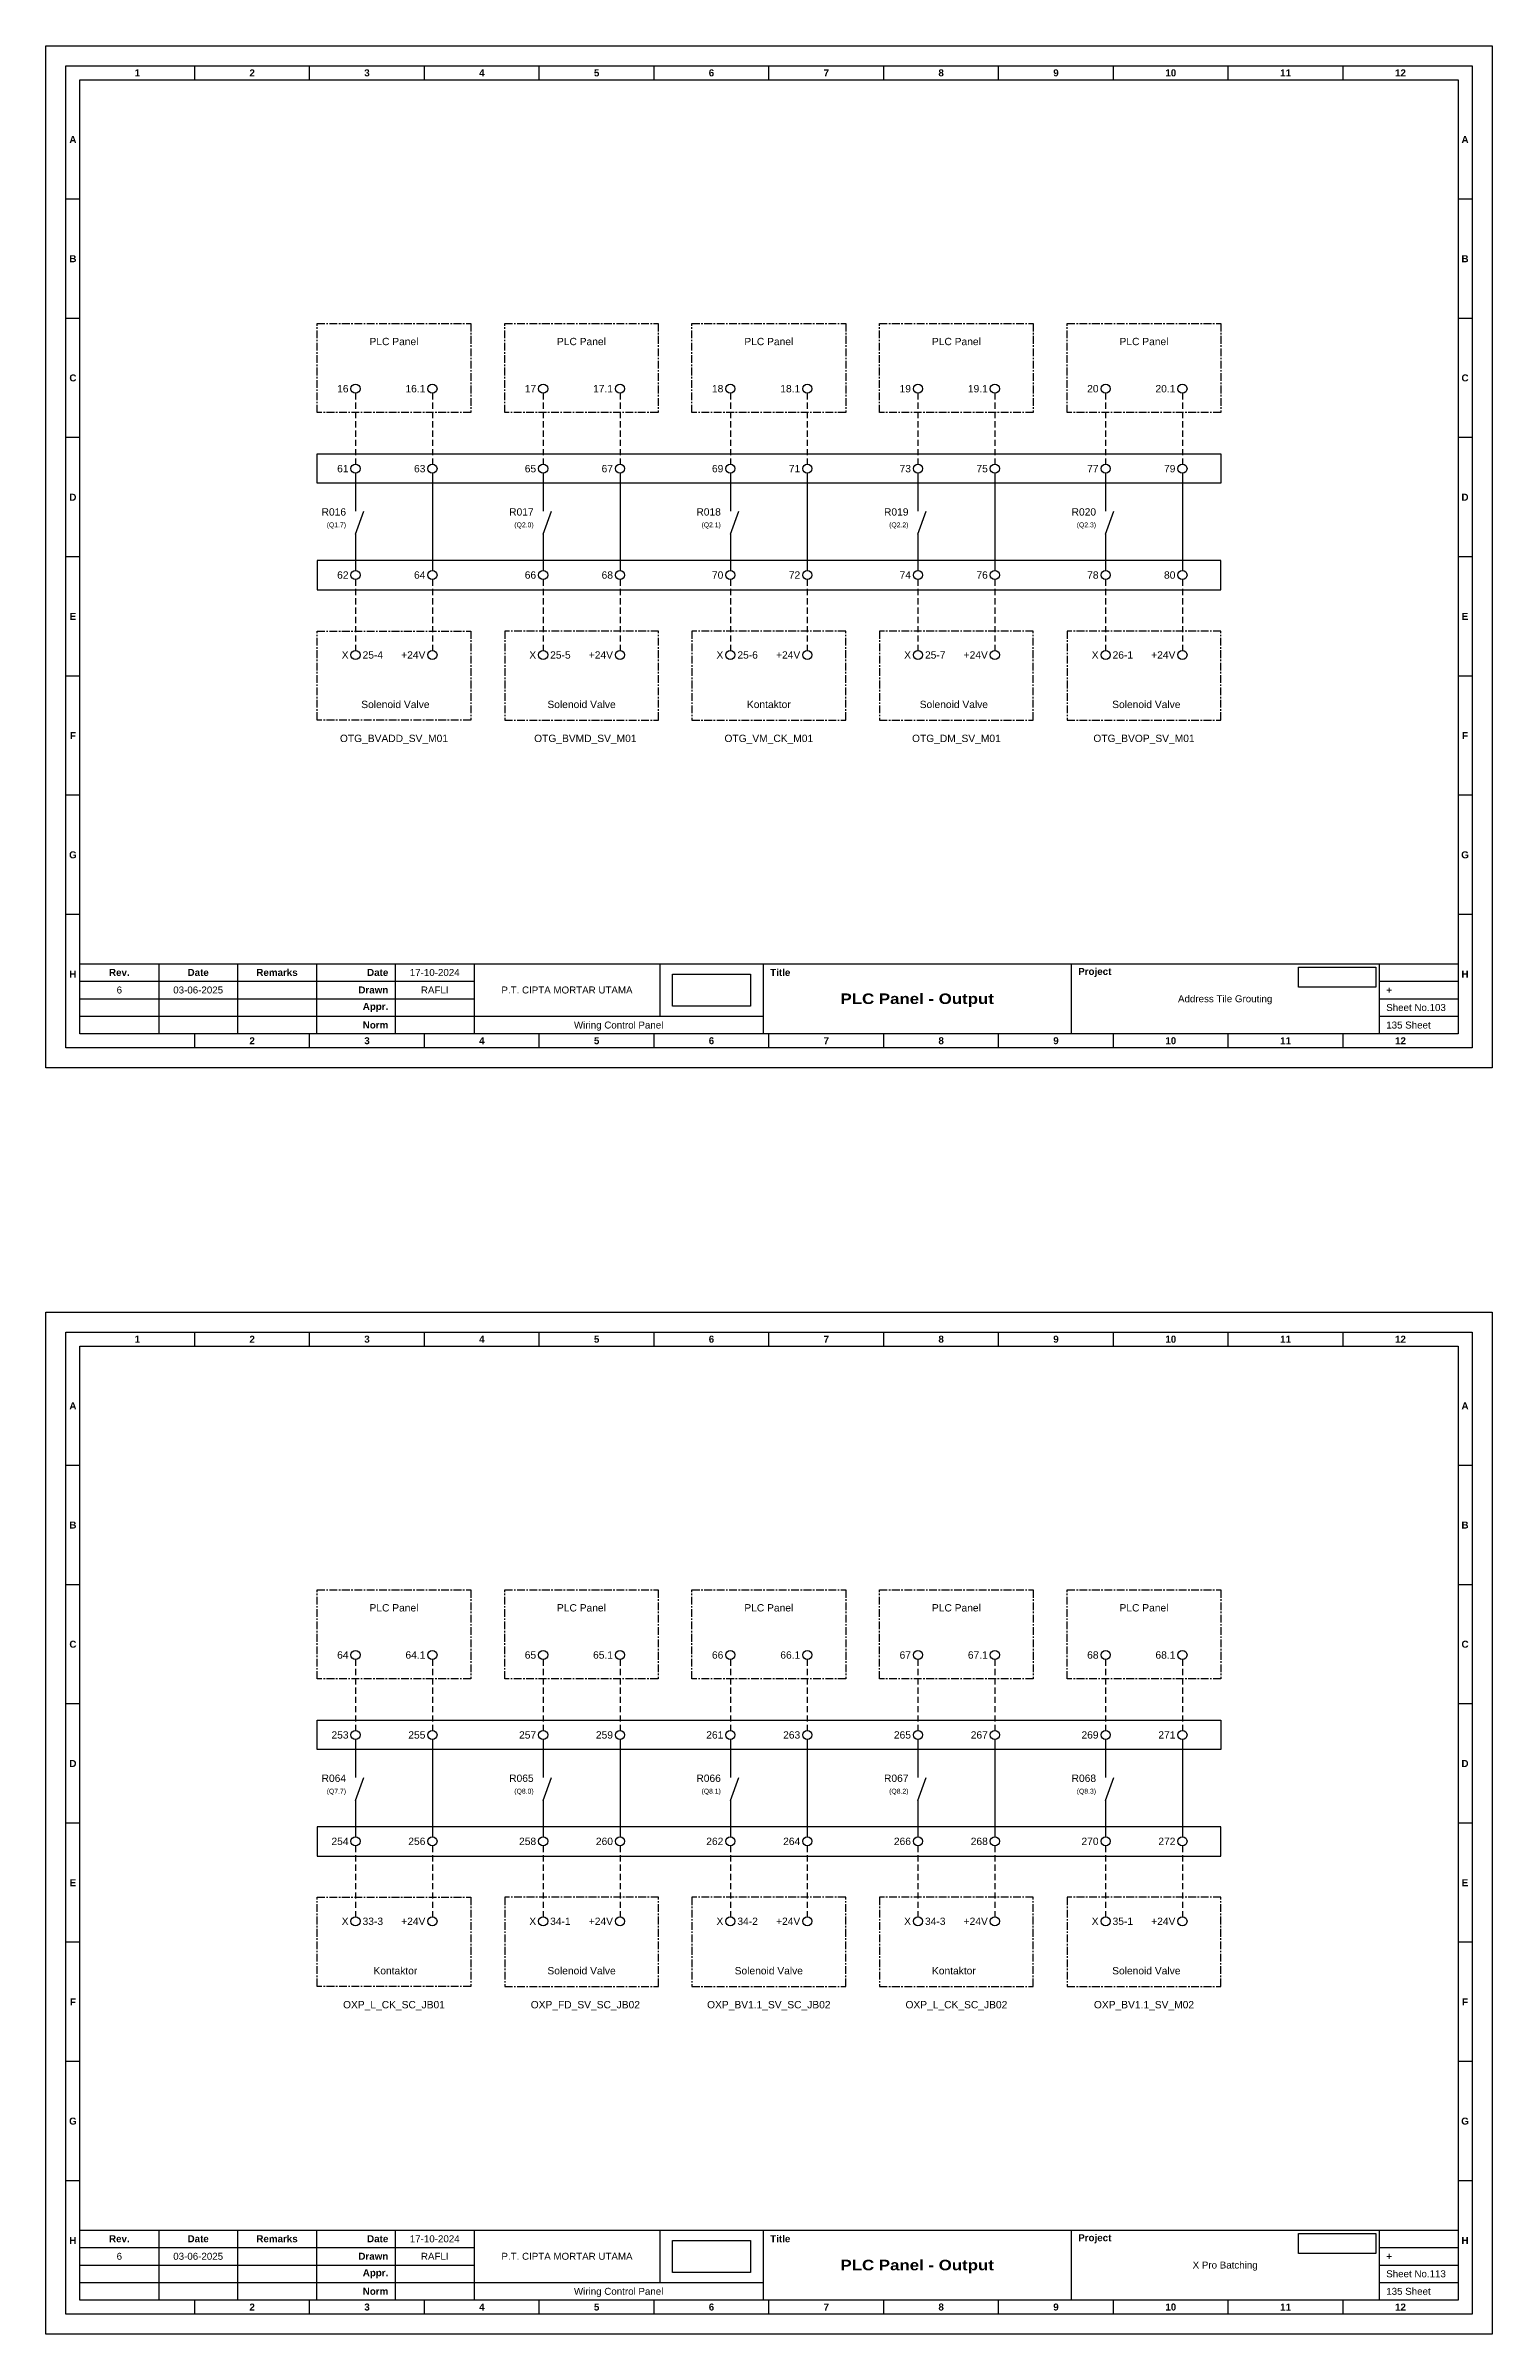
# Model space of a CAD drawing. Header units: millimetres. Extents: x 7759 to 13246, y 5489 to 6217.
# Drawn here: x 8797 to 9093.1, y 5747.9 to 6216.5 of the extents above; entities that cross this region are included whole.
import ezdxf
from ezdxf.enums import TextEntityAlignment as Align

# ---------------------------------------------------------------- set-up
doc = ezdxf.new("R2010")
doc.units = ezdxf.units.MM
doc.linetypes.add('CENTER', pattern=[50.8, 31.75, -6.35, 6.35, -6.35])
doc.linetypes.add('HIDDEN', pattern=[9.525, 6.35, -3.175])
doc.styles.add('Bold', font='ariblk.ttf', dxfattribs={"height": 25.4})
doc.styles.get("Standard").update_dxf_attribs({"font": 'arial.ttf'})
picture_1 = doc.add_image_def('image1.png', size_in_pixel=(2048, 847))
picture_2 = doc.add_image_def('image2.png', size_in_pixel=(2092, 542))

msp = doc.modelspace()

# ---------------------------------------------------------------- texts
for s, p in [('PLC Panel', (8868.25, 6156.71)), ('PLC Panel', (8906.62, 6156.71)), ('PLC Panel', (8944.98, 6156.71)), ('PLC Panel', (8983.38, 6156.71)), ('PLC Panel', (9021.78, 6156.71)), ('OTG_BVADD_SV_M01', (8868.25, 6075.44)), ('OTG_BVMD_SV_M01', (8907.42, 6075.44)), ('OTG_VM_CK_M01', (8944.98, 6075.44)), ('OTG_DM_SV_M01', (8983.38, 6075.44)), ('OTG_BVOP_SV_M01', (9021.78, 6075.44)), ('PLC Panel', (8868.25, 5897.39)), ('PLC Panel', (8906.62, 5897.39)), ('PLC Panel', (8944.98, 5897.39)), ('PLC Panel', (8983.38, 5897.39)), ('PLC Panel', (9021.78, 5897.39)), ('OXP_L_CK_SC_JB01', (8868.25, 5816.12)), ('OXP_FD_SV_SC_JB02', (8907.42, 5816.12)), ('OXP_BV1.1_SV_SC_JB02', (8944.98, 5816.12)), ('OXP_L_CK_SC_JB02', (8983.38, 5816.12)), ('OXP_BV1.1_SV_M02', (9021.78, 5816.12))]:
    msp.add_text(s, height=1.5).set_placement(p, align=Align.TOP_CENTER)
for s, height, p in [('16', 1.5, (8858.95, 6146.3)), ('16.1', 1.5, (8874.68, 6146.3)), ('17', 1.5, (8897.35, 6146.3)), ('17.1', 1.5, (8913.08, 6146.3)), ('18', 1.5, (8935.67, 6146.3)), ('18.1', 1.5, (8951.41, 6146.3)), ('19', 1.5, (8974.08, 6146.3)), ('19.1', 1.5, (8989.81, 6146.3)), ('20', 1.5, (9012.48, 6146.3)), ('20.1', 1.5, (9028.21, 6146.3)), ('61', 1.5, (8858.95, 6129.93)), ('63', 1.5, (8874.68, 6129.93)), ('65', 1.5, (8897.35, 6129.93)), ('67', 1.5, (8913.08, 6129.93)), ('69', 1.5, (8935.67, 6129.93)), ('71', 1.5, (8951.41, 6129.93)), ('73', 1.5, (8974.08, 6129.93)), ('75', 1.5, (8989.81, 6129.93)), ('77', 1.5, (9012.48, 6129.93)), ('79', 1.5, (9028.21, 6129.93)), ('R016', 1.5, (8858.44, 6121.06)), ('R017', 1.5, (8896.84, 6121.06)), ('R018', 1.5, (8935.16, 6121.06)), ('R019', 1.5, (8973.57, 6121.06)), ('R020', 1.5, (9011.97, 6121.06)), ('(Q1.7)', 1, (8858.44, 6118.41)), ('(Q2.0)', 1, (8896.84, 6118.41)), ('(Q2.1)', 1, (8935.16, 6118.41)), ('(Q2.2)', 1, (8973.57, 6118.41)), ('(Q2.3)', 1, (9011.97, 6118.41)), ('62', 1.5, (8858.95, 6108.14)), ('64', 1.5, (8874.68, 6108.14)), ('66', 1.5, (8897.35, 6108.14)), ('68', 1.5, (8913.08, 6108.14)), ('70', 1.5, (8935.67, 6108.14)), ('72', 1.5, (8951.41, 6108.14)), ('74', 1.5, (8974.08, 6108.14)), ('76', 1.5, (8989.81, 6108.14)), ('78', 1.5, (9012.48, 6108.14)), ('80', 1.5, (9028.21, 6108.14)), ('X', 1.5, (8858.95, 6091.77)), ('+24V', 1.5, (8874.68, 6091.77)), ('X', 1.5, (8897.35, 6091.77)), ('+24V', 1.5, (8913.08, 6091.77)), ('X', 1.5, (8935.67, 6091.77)), ('+24V', 1.5, (8951.41, 6091.77)), ('X', 1.5, (8974.08, 6091.77)), ('+24V', 1.5, (8989.81, 6091.77)), ('X', 1.5, (9012.48, 6091.77)), ('+24V', 1.5, (9028.21, 6091.77)), ('64', 1.5, (8858.95, 5886.98)), ('64.1', 1.5, (8874.68, 5886.98)), ('65', 1.5, (8897.35, 5886.98)), ('65.1', 1.5, (8913.08, 5886.98)), ('66', 1.5, (8935.67, 5886.98)), ('66.1', 1.5, (8951.41, 5886.98)), ('67', 1.5, (8974.08, 5886.98)), ('67.1', 1.5, (8989.81, 5886.98)), ('68', 1.5, (9012.48, 5886.98)), ('68.1', 1.5, (9028.21, 5886.98)), ('253', 1.5, (8858.95, 5870.61)), ('255', 1.5, (8874.68, 5870.61)), ('257', 1.5, (8897.35, 5870.61)), ('259', 1.5, (8913.08, 5870.61)), ('261', 1.5, (8935.67, 5870.61)), ('263', 1.5, (8951.41, 5870.61)), ('265', 1.5, (8974.08, 5870.61)), ('267', 1.5, (8989.81, 5870.61)), ('269', 1.5, (9012.48, 5870.61)), ('271', 1.5, (9028.21, 5870.61)), ('R064', 1.5, (8858.44, 5861.74)), ('(Q7.7)', 1, (8858.44, 5859.09)), ('R065', 1.5, (8896.84, 5861.74)), ('(Q8.0)', 1, (8896.84, 5859.09)), ('R066', 1.5, (8935.16, 5861.74)), ('(Q8.1)', 1, (8935.16, 5859.09)), ('R067', 1.5, (8973.57, 5861.74)), ('(Q8.2)', 1, (8973.57, 5859.09)), ('R068', 1.5, (9011.97, 5861.74)), ('(Q8.3)', 1, (9011.97, 5859.09)), ('254', 1.5, (8858.95, 5848.82)), ('256', 1.5, (8874.68, 5848.82)), ('258', 1.5, (8897.35, 5848.82)), ('260', 1.5, (8913.08, 5848.82)), ('262', 1.5, (8935.67, 5848.82)), ('264', 1.5, (8951.41, 5848.82)), ('266', 1.5, (8974.08, 5848.82)), ('268', 1.5, (8989.81, 5848.82)), ('270', 1.5, (9012.48, 5848.82)), ('272', 1.5, (9028.21, 5848.82)), ('X', 1.5, (8858.95, 5832.45)), ('+24V', 1.5, (8874.68, 5832.45)), ('X', 1.5, (8897.35, 5832.45)), ('+24V', 1.5, (8913.08, 5832.45)), ('X', 1.5, (8935.67, 5832.45)), ('+24V', 1.5, (8951.41, 5832.45)), ('X', 1.5, (8974.08, 5832.45)), ('+24V', 1.5, (8989.81, 5832.45)), ('X', 1.5, (9012.48, 5832.45)), ('+24V', 1.5, (9028.21, 5832.45))]:
    msp.add_text(s, height=height).set_placement(p, align=Align.MIDDLE_RIGHT)
for s, p in [('25-4', (8861.82, 6091.77)), ('25-5', (8900.22, 6091.77)), ('25-6', (8938.55, 6091.77)), ('25-7', (8976.95, 6091.77)), ('26-1', (9015.35, 6091.77)), ('33-3', (8861.82, 5832.45)), ('34-1', (8900.22, 5832.45)), ('34-2', (8938.55, 5832.45)), ('34-3', (8976.95, 5832.45)), ('35-1', (9015.35, 5832.45))]:
    msp.add_text(s, height=1.5).set_placement(p, align=Align.MIDDLE_LEFT)
for s, p in [('Solenoid Valve', (8868.54, 6080.44)), ('Solenoid Valve', (8906.65, 6080.44)), ('Kontaktor', (8944.98, 6080.44)), ('Solenoid Valve', (8982.86, 6080.44)), ('Solenoid Valve', (9022.26, 6080.44)), ('Kontaktor', (8868.54, 5821.12)), ('Solenoid Valve', (8906.65, 5821.12)), ('Solenoid Valve', (8944.98, 5821.12)), ('Kontaktor', (8982.86, 5821.12)), ('Solenoid Valve', (9022.26, 5821.12))]:
    msp.add_text(s, height=1.5).set_placement(p, align=Align.BOTTOM_CENTER)

# ---------------------------------------------------------------- blocks, each defined once
blk = doc.blocks.new('KOP MU PROJECT')
at = {"color": 6, "ltscale": 50}
for p, q in [((27.74, 184.05), (27.74, 186.66)), ((49.13, 184.05), (49.13, 186.66)), ((70.51, 184.05), (70.51, 186.66)), ((91.89, 184.05), (91.89, 186.66)), ((113.27, 184.05), (113.27, 186.66)), ((134.66, 184.05), (134.66, 186.66)), ((156.04, 184.05), (156.04, 186.66)), ((177.42, 184.05), (177.42, 186.66)), ((198.8, 184.05), (198.8, 186.66)), ((220.19, 184.05), (220.19, 186.66)), ((241.57, 184.05), (241.57, 186.66)), ((6.36, 161.84), (3.75, 161.84)), ((265.59, 161.84), (262.98, 161.84)), ((6.36, 139.63), (3.75, 139.63)), ((265.59, 139.63), (262.98, 139.63)), ((6.36, 117.42), (3.75, 117.42)), ((265.59, 117.42), (262.98, 117.42)), ((6.36, 95.22), (3.75, 95.22)), ((265.59, 95.22), (262.98, 95.22)), ((6.36, 73.01), (3.75, 73.01)), ((265.59, 73.01), (262.98, 73.01)), ((6.36, 50.8), (3.75, 50.8)), ((265.59, 50.8), (262.98, 50.8)), ((6.36, 28.59), (3.75, 28.59)), ((265.59, 28.59), (262.98, 28.59)), ((27.74, 3.75), (27.74, 6.36)), ((49.13, 3.75), (49.13, 6.36)), ((70.51, 3.75), (70.51, 6.36)), ((91.89, 3.75), (91.89, 6.36)), ((113.27, 3.75), (113.27, 6.36)), ((134.66, 3.75), (134.66, 6.36)), ((156.04, 3.75), (156.04, 6.36)), ((177.42, 3.75), (177.42, 6.36)), ((198.8, 3.75), (198.8, 6.36)), ((220.19, 3.75), (220.19, 6.36)), ((241.57, 3.75), (241.57, 6.36))]:
    blk.add_line(p, q, dxfattribs=at)
at = {"ltscale": 50}
for p, q in [((6.36, 19.41), (262.98, 19.41)), ((21.04, 19.41), (21.04, 6.36)), ((35.72, 19.41), (35.72, 6.36)), ((50.41, 19.41), (50.41, 6.36)), ((65.09, 19.41), (65.09, 6.36)), ((79.77, 19.41), (79.77, 6.36)), ((114.35, 19.41), (114.35, 9.62)), ((133.6, 19.41), (133.6, 6.36)), ((190.95, 19.41), (190.95, 6.36)), ((248.3, 19.41), (248.3, 6.36)), ((6.36, 16.15), (79.77, 16.15)), ((6.36, 12.89), (79.77, 12.89)), ((248.3, 16.15), (262.98, 16.15)), ((248.3, 12.89), (262.98, 12.89)), ((6.36, 9.62), (133.6, 9.62)), ((248.3, 9.62), (262.98, 9.62))]:
    blk.add_line(p, q, dxfattribs=at)
at = {"color": 1, "ltscale": 50}
blk.add_lwpolyline([(269.34, 0), (0, 0), (0, 190.41), (269.34, 190.41)], close=True, dxfattribs=at)
at = {"color": 6, "ltscale": 50}
for points in [[(265.59, 3.75), (3.75, 3.75), (3.75, 186.66), (265.59, 186.66)], [(262.98, 6.36), (6.36, 6.36), (6.36, 184.05), (262.98, 184.05)]]:
    blk.add_lwpolyline(points, close=True, dxfattribs=at)
at = {"ltscale": 50, "char_height": 1.305, "attachment_point": 4}
for s, width, heights, insert in [('\\pxqc;{\\fArial|b1|i0|c0|p34;1}', 21.3825, [2.51], (6.36, 185.36)), ('\\pxqc;{\\fArial|b1|i0|c0|p34;2}', 21.3825, [2.51], (27.74, 185.36)), ('\\pxqc;{\\fArial|b1|i0|c0|p34;3}', 21.3825, [2.51], (49.13, 185.36)), ('\\pxqc;{\\fArial|b1|i0|c0|p34;4}', 21.3825, [2.51], (70.51, 185.36)), ('\\pxqc;{\\fArial|b1|i0|c0|p34;5}', 21.3825, [2.51], (91.89, 185.36)), ('\\pxqc;{\\fArial|b1|i0|c0|p34;6}', 21.3825, [2.51], (113.27, 185.36)), ('\\pxqc;{\\fArial|b1|i0|c0|p34;7}', 21.3825, [2.51], (134.66, 185.36)), ('\\pxqc;{\\fArial|b1|i0|c0|p34;8}', 21.3825, [2.51], (156.04, 185.36)), ('\\pxqc;{\\fArial|b1|i0|c0|p34;9}', 21.3825, [2.51], (177.42, 185.36)), ('\\pxqc;{\\fArial|b1|i0|c0|p34;10}', 21.3825, [2.51], (198.8, 185.36)), ('\\pxqc;{\\fArial|b1|i0|c0|p34;11}', 21.3825, [2.51], (220.19, 185.36)), ('\\pxqc;{\\fArial|b1|i0|c0|p34;12}', 21.3825, [2.51], (241.57, 185.36)), ('\\pxqc;{\\fArial|b1|i0|c0|p34;A}', 2.61, [2.51], (3.75, 172.95)), ('\\pxqc;{\\fArial|b1|i0|c0|p34;A}', 2.61, [2.51], (262.98, 172.95)), ('\\pxqc;{\\fArial|b1|i0|c0|p34;B}', 2.61, [2.51], (3.75, 150.74)), ('\\pxqc;{\\fArial|b1|i0|c0|p34;B}', 2.61, [2.51], (262.98, 150.74)), ('\\pxqc;{\\fArial|b1|i0|c0|p34;C}', 2.61, [2.51], (3.75, 128.53)), ('\\pxqc;{\\fArial|b1|i0|c0|p34;C}', 2.61, [2.51], (262.98, 128.53)), ('\\pxqc;{\\fArial|b1|i0|c0|p34;D}', 2.61, [2.51], (3.75, 106.32)), ('\\pxqc;{\\fArial|b1|i0|c0|p34;D}', 2.61, [2.51], (262.98, 106.32)), ('\\pxqc;{\\fArial|b1|i0|c0|p34;E}', 2.61, [2.51], (3.75, 84.11)), ('\\pxqc;{\\fArial|b1|i0|c0|p34;E}', 2.61, [2.51], (262.98, 84.11)), ('\\pxqc;{\\fArial|b1|i0|c0|p34;F}', 2.61, [2.51], (3.75, 61.9)), ('\\pxqc;{\\fArial|b1|i0|c0|p34;F}', 2.61, [2.51], (262.98, 61.9)), ('\\pxqc;{\\fArial|b1|i0|c0|p34;G}', 2.61, [2.51], (3.75, 39.69)), ('\\pxqc;{\\fArial|b1|i0|c0|p34;G}', 2.61, [2.51], (262.98, 39.69)), ('\\pxqc;{\\fArial|b1|i0|c0|p34;H}', 2.61, [2.51], (3.75, 17.47)), ('\\pxqc;{\\fArial|b1|i0|c0|p34;Rev.}', 14.6811, [2.88], (6.36, 17.78)), ('\\pxqc;{\\fArial|b1|i0|c0|p34;Date}', 14.6811, [2.88], (21.04, 17.78)), ('\\pxqc;{\\fArial|b1|i0|c0|p34;Remarks}', 14.6811, [2.88], (35.72, 17.78)), ('\\pxqr;{\\fArial|b1|i0|c0|p34;Date}', 13.3761, [2.88], (50.41, 17.78)), ('\\pxql;{\\fArial|b1|i0|c0|p34;Title}', 50.2419, [2.88], (134.9, 17.78)), ('\\pxql;{\\fArial|b1|i0|c0|p34;Project}', 50.2419, [2.88], (192.25, 17.78)), ('\\pxqc;{\\fArial|b1|i0|c0|p34;H}', 2.61, [2.51], (262.98, 17.47)), ('\\pxqr;{\\fArial|b1|i0|c0|p34;Drawn}', 13.3761, [2.88], (50.41, 14.52)), ('\\pxql;{\\fArial|b1|i0|c0|p34;+}', 14.6811, [2.88], (249.61, 14.52)), ('\\pxqr;{\\fArial|b1|i0|c0|p34;Appr.}', 13.3761, [2.88], (50.41, 11.26)), ('\\pxqr;{\\fArial|b1|i0|c0|p34;Norm}', 13.3761, [2.88], (50.41, 7.99)), ('\\pxqc;{\\fArial|b1|i0|c0|p34;2}', 21.3825, [2.51], (27.74, 5.06)), ('\\pxqc;{\\fArial|b1|i0|c0|p34;3}', 21.3825, [2.51], (49.13, 5.06)), ('\\pxqc;{\\fArial|b1|i0|c0|p34;4}', 21.3825, [2.51], (70.51, 5.06)), ('\\pxqc;{\\fArial|b1|i0|c0|p34;5}', 21.3825, [2.51], (91.89, 5.06)), ('\\pxqc;{\\fArial|b1|i0|c0|p34;6}', 21.3825, [2.51], (113.27, 5.06)), ('\\pxqc;{\\fArial|b1|i0|c0|p34;7}', 21.3825, [2.51], (134.66, 5.06)), ('\\pxqc;{\\fArial|b1|i0|c0|p34;8}', 21.3825, [2.51], (156.04, 5.06)), ('\\pxqc;{\\fArial|b1|i0|c0|p34;9}', 21.3825, [2.51], (177.42, 5.06)), ('\\pxqc;{\\fArial|b1|i0|c0|p34;10}', 21.3825, [2.51], (198.8, 5.06)), ('\\pxqc;{\\fArial|b1|i0|c0|p34;11}', 21.3825, [2.51], (220.19, 5.06)), ('\\pxqc;{\\fArial|b1|i0|c0|p34;12}', 21.3825, [2.51], (241.57, 5.06))]:
    blk.add_mtext_dynamic_manual_height_columns(s, width=width, gutter_width=0.0326, heights=heights, dxfattribs=dict(at, insert=insert))
at = {"ltscale": 50}
for tag, p in [('DATECREATED', (72.43, 17.78)), ('REV', (13.7, 14.52)), ('REVDATE', (28.38, 14.52)), ('REMARKS', (43.06, 14.52)), ('DRAWN', (72.43, 14.52)), ('COMPANY', (97.06, 14.52)), ('PROJECT', (219.62, 12.89)), ('NORM', (72.43, 7.99)), ('APPR', (72.43, 11.26)), ('DRAWINGCATEGORY', (106.68, 7.99)), ('DESCRIPTION', (162.27, 10.03))]:
    blk.add_attdef(tag, text='', height=1.3, dxfattribs=at).set_placement(p, align=Align.MIDDLE_CENTER)
at = {"ltscale": 50, "style": 'Bold'}
blk.add_attdef('TITLE', text='', height=1.96, dxfattribs=at).set_placement((162.27, 12.89), align=Align.MIDDLE_CENTER)
at = {"ltscale": 50}
for tag, p in [('TOTALSHEET', (249.61, 7.99)), ('SHEETNUMBER', (249.61, 11.26))]:
    blk.add_attdef(tag, text='', height=1.3, dxfattribs=at).set_placement(p, align=Align.MIDDLE_LEFT)
image = blk.add_image(picture_1, insert=(116.72, 11.48), size_in_units=(14.5, 6), dxfattribs=at)
image.dxf.flags = 15
image = blk.add_image(picture_2, insert=(233.29, 15.04), size_in_units=(14.36, 3.72), dxfattribs=at)
image.dxf.flags = 15

# ---------------------------------------------------------------- linework, layer by layer
at = {"linetype": 'HIDDEN', "ltscale": 0.2}
for p, q in [((8860.38, 6145.36), (8860.38, 6130.87)), ((8876.12, 6145.36), (8876.12, 6130.87)), ((8898.79, 6145.36), (8898.79, 6130.87)), ((8914.52, 6145.36), (8914.52, 6130.87)), ((8937.11, 6145.36), (8937.11, 6130.87)), ((8952.85, 6145.36), (8952.85, 6130.87)), ((8975.51, 6145.36), (8975.51, 6130.87)), ((8991.25, 6145.36), (8991.25, 6130.87)), ((9013.92, 6145.36), (9013.92, 6130.87)), ((9029.65, 6145.36), (9029.65, 6130.87)), ((8860.38, 6107.2), (8860.38, 6092.71)), ((8876.12, 6107.2), (8876.12, 6092.71)), ((8898.79, 6107.2), (8898.79, 6092.71)), ((8914.52, 6107.2), (8914.52, 6092.71)), ((8937.11, 6107.2), (8937.11, 6092.71)), ((8952.85, 6107.2), (8952.85, 6092.71)), ((8975.51, 6107.2), (8975.51, 6092.71)), ((8991.25, 6107.2), (8991.25, 6092.71)), ((9013.92, 6107.2), (9013.92, 6092.71)), ((9029.65, 6107.2), (9029.65, 6092.71)), ((8860.38, 5886.04), (8860.38, 5871.55)), ((8876.12, 5886.04), (8876.12, 5871.55)), ((8898.79, 5886.04), (8898.79, 5871.55)), ((8914.52, 5886.04), (8914.52, 5871.55)), ((8937.11, 5886.04), (8937.11, 5871.55)), ((8952.85, 5886.04), (8952.85, 5871.55)), ((8975.51, 5886.04), (8975.51, 5871.55)), ((8991.25, 5886.04), (8991.25, 5871.55)), ((9013.92, 5886.04), (9013.92, 5871.55)), ((9029.65, 5886.04), (9029.65, 5871.55)), ((8860.38, 5847.88), (8860.38, 5833.39)), ((8876.12, 5847.88), (8876.12, 5833.39)), ((8898.79, 5847.88), (8898.79, 5833.39)), ((8914.52, 5847.88), (8914.52, 5833.39)), ((8937.11, 5847.88), (8937.11, 5833.39)), ((8952.85, 5847.88), (8952.85, 5833.39)), ((8975.51, 5847.88), (8975.51, 5833.39)), ((8991.25, 5847.88), (8991.25, 5833.39)), ((9013.92, 5847.88), (9013.92, 5833.39)), ((9029.65, 5847.88), (9029.65, 5833.39))]:
    msp.add_line(p, q, dxfattribs=at)
at = {"ltscale": 0.2}
for p, q in [((8860.38, 6128.99), (8860.38, 6121.23)), ((8876.12, 6128.99), (8876.12, 6109.08)), ((8898.79, 6128.99), (8898.79, 6121.23)), ((8914.52, 6128.99), (8914.52, 6109.08)), ((8937.11, 6128.99), (8937.11, 6121.23)), ((8952.85, 6128.99), (8952.85, 6109.08)), ((8975.51, 6128.99), (8975.51, 6121.23)), ((8991.25, 6128.99), (8991.25, 6109.08)), ((9013.92, 6128.99), (9013.92, 6121.23)), ((9029.65, 6128.99), (9029.65, 6109.08)), ((8860.38, 6116.53), (8862.09, 6121.23)), ((8898.79, 6116.53), (8900.5, 6121.23)), ((8937.11, 6116.53), (8938.82, 6121.23)), ((8975.51, 6116.53), (8977.22, 6121.23)), ((9013.92, 6116.53), (9015.63, 6121.23)), ((8860.38, 6116.53), (8860.38, 6109.08)), ((8898.79, 6116.53), (8898.79, 6109.08)), ((8937.11, 6116.53), (8937.11, 6109.08)), ((8975.51, 6116.53), (8975.51, 6109.08)), ((9013.92, 6116.53), (9013.92, 6109.08)), ((8860.38, 5869.67), (8860.38, 5861.91)), ((8876.12, 5869.67), (8876.12, 5849.76)), ((8898.79, 5869.67), (8898.79, 5861.91)), ((8914.52, 5869.67), (8914.52, 5849.76)), ((8937.11, 5869.67), (8937.11, 5861.91)), ((8952.85, 5869.67), (8952.85, 5849.76)), ((8975.51, 5869.67), (8975.51, 5861.91)), ((8991.25, 5869.67), (8991.25, 5849.76)), ((9013.92, 5869.67), (9013.92, 5861.91)), ((9029.65, 5869.67), (9029.65, 5849.76)), ((8860.38, 5857.21), (8862.09, 5861.91)), ((8898.79, 5857.21), (8900.5, 5861.91)), ((8937.11, 5857.21), (8938.82, 5861.91)), ((8975.51, 5857.21), (8977.22, 5861.91)), ((9013.92, 5857.21), (9015.63, 5861.91)), ((8860.38, 5857.21), (8860.38, 5849.76)), ((8898.79, 5857.21), (8898.79, 5849.76)), ((8937.11, 5857.21), (8937.11, 5849.76)), ((8975.51, 5857.21), (8975.51, 5849.76)), ((9013.92, 5857.21), (9013.92, 5849.76))]:
    msp.add_line(p, q, dxfattribs=at)
at = {"linetype": 'CENTER', "ltscale": 0.05}
for points in [[(8852.52, 6159.63), (8883.99, 6159.63), (8883.99, 6141.4), (8852.52, 6141.4)], [(8890.92, 6159.63), (8922.31, 6159.63), (8922.31, 6141.4), (8890.92, 6141.4)], [(8929.24, 6159.63), (8960.72, 6159.63), (8960.72, 6141.4), (8929.24, 6141.4)], [(8967.65, 6159.63), (8999.12, 6159.63), (8999.12, 6141.4), (8967.65, 6141.4)], [(9006.05, 6159.63), (9037.52, 6159.63), (9037.52, 6141.4), (9006.05, 6141.4)], [(8852.52, 6096.67), (8883.99, 6096.67), (8883.99, 6078.44), (8852.52, 6078.44)], [(8890.92, 6078.44), (8922.39, 6078.44), (8922.39, 6096.67), (8890.92, 6096.67)], [(8929.24, 6078.44), (8960.72, 6078.44), (8960.72, 6096.67), (8929.24, 6096.67)], [(8967.65, 6078.44), (8999.12, 6078.44), (8999.12, 6096.67), (8967.65, 6096.67)], [(9006.05, 6078.44), (9037.52, 6078.44), (9037.52, 6096.67), (9006.05, 6096.67)], [(8852.52, 5900.3), (8883.99, 5900.3), (8883.99, 5882.08), (8852.52, 5882.08)], [(8890.92, 5900.3), (8922.31, 5900.3), (8922.31, 5882.08), (8890.92, 5882.08)], [(8929.24, 5900.3), (8960.72, 5900.3), (8960.72, 5882.08), (8929.24, 5882.08)], [(8967.65, 5900.3), (8999.12, 5900.3), (8999.12, 5882.08), (8967.65, 5882.08)], [(9006.05, 5900.3), (9037.52, 5900.3), (9037.52, 5882.08), (9006.05, 5882.08)], [(8852.52, 5837.35), (8883.99, 5837.35), (8883.99, 5819.12), (8852.52, 5819.12)], [(8890.92, 5819.12), (8922.39, 5819.12), (8922.39, 5837.35), (8890.92, 5837.35)], [(8929.24, 5819.12), (8960.72, 5819.12), (8960.72, 5837.35), (8929.24, 5837.35)], [(8967.65, 5819.12), (8999.12, 5819.12), (8999.12, 5837.35), (8967.65, 5837.35)], [(9006.05, 5819.12), (9037.52, 5819.12), (9037.52, 5837.35), (9006.05, 5837.35)]]:
    msp.add_lwpolyline(points, close=True, dxfattribs=at)
at = {"ltscale": 0.05}
for points in [[(8852.52, 6132.93), (9037.52, 6132.93), (9037.52, 6126.92), (8852.52, 6126.92)], [(8852.52, 6105.13), (9037.52, 6105.13), (9037.52, 6111.14), (8852.52, 6111.14)], [(8852.52, 5873.61), (9037.52, 5873.61), (9037.52, 5867.6), (8852.52, 5867.6)], [(8852.52, 5845.81), (9037.52, 5845.81), (9037.52, 5851.82), (8852.52, 5851.82)]]:
    msp.add_lwpolyline(points, close=True, dxfattribs=at)
for centre in [(8860.38, 6146.3), (8876.12, 6146.3), (8898.79, 6146.3), (8914.52, 6146.3), (8937.11, 6146.3), (8952.85, 6146.3), (8975.51, 6146.3), (8991.25, 6146.3), (9013.92, 6146.3), (9029.65, 6146.3), (8860.38, 6129.93), (8876.12, 6129.93), (8898.79, 6129.93), (8914.52, 6129.93), (8937.11, 6129.93), (8952.85, 6129.93), (8975.51, 6129.93), (8991.25, 6129.93), (9013.92, 6129.93), (9029.65, 6129.93), (8860.38, 6108.14), (8876.12, 6108.14), (8898.79, 6108.14), (8914.52, 6108.14), (8937.11, 6108.14), (8952.85, 6108.14), (8975.51, 6108.14), (8991.25, 6108.14), (9013.92, 6108.14), (9029.65, 6108.14), (8860.38, 6091.77), (8876.12, 6091.77), (8898.79, 6091.77), (8914.52, 6091.77), (8937.11, 6091.77), (8952.85, 6091.77), (8975.51, 6091.77), (8991.25, 6091.77), (9013.92, 6091.77), (9029.65, 6091.77), (8860.38, 5886.98), (8876.12, 5886.98), (8898.79, 5886.98), (8914.52, 5886.98), (8937.11, 5886.98), (8952.85, 5886.98), (8975.51, 5886.98), (8991.25, 5886.98), (9013.92, 5886.98), (9029.65, 5886.98), (8860.38, 5870.61), (8876.12, 5870.61), (8898.79, 5870.61), (8914.52, 5870.61), (8937.11, 5870.61), (8952.85, 5870.61), (8975.51, 5870.61), (8991.25, 5870.61), (9013.92, 5870.61), (9029.65, 5870.61), (8860.38, 5848.82), (8876.12, 5848.82), (8898.79, 5848.82), (8914.52, 5848.82), (8937.11, 5848.82), (8952.85, 5848.82), (8975.51, 5848.82), (8991.25, 5848.82), (9013.92, 5848.82), (9029.65, 5848.82), (8860.38, 5832.45), (8876.12, 5832.45), (8898.79, 5832.45), (8914.52, 5832.45), (8937.11, 5832.45), (8952.85, 5832.45), (8975.51, 5832.45), (8991.25, 5832.45), (9013.92, 5832.45), (9029.65, 5832.45)]:
    msp.add_circle(centre, 0.938)

# ---------------------------------------------------------------- block references
at = {"xscale": 1.099296583304004, "yscale": 1.099296583304004, "zscale": 1.099296583304004}
for p, values in [((8796.97, 6007.2), {'TITLE': 'PLC Panel - Output', 'PROJECT': 'Address Tile Grouting', 'COMPANY': 'P.T. CIPTA MORTAR UTAMA', 'DRAWINGCATEGORY': 'Wiring Control Panel', 'DRAWN': 'RAFLI', 'DATECREATED': '17-10-2024', 'REVDATE': '03-06-2025', 'REV': '6', 'SHEETNUMBER': 'Sheet No.103', 'TOTALSHEET': '135 Sheet'}), ((8796.97, 5747.88), {'TITLE': 'PLC Panel - Output', 'PROJECT': 'X Pro Batching', 'COMPANY': 'P.T. CIPTA MORTAR UTAMA', 'DRAWINGCATEGORY': 'Wiring Control Panel', 'DRAWN': 'RAFLI', 'DATECREATED': '17-10-2024', 'REVDATE': '03-06-2025', 'REV': '6', 'SHEETNUMBER': 'Sheet No.113', 'TOTALSHEET': '135 Sheet'})]:
    msp.add_blockref('KOP MU PROJECT', p, dxfattribs=at).add_auto_attribs(values)

msp.set_redraw_order([(e.dxf.handle, doc.entitydb.next_handle()) for e in msp.query("TEXT MTEXT ATTDEF DIMENSION ARC_DIMENSION")])  # texts and dimensions are drawn at this point

doc.saveas('drawing.dxf')
